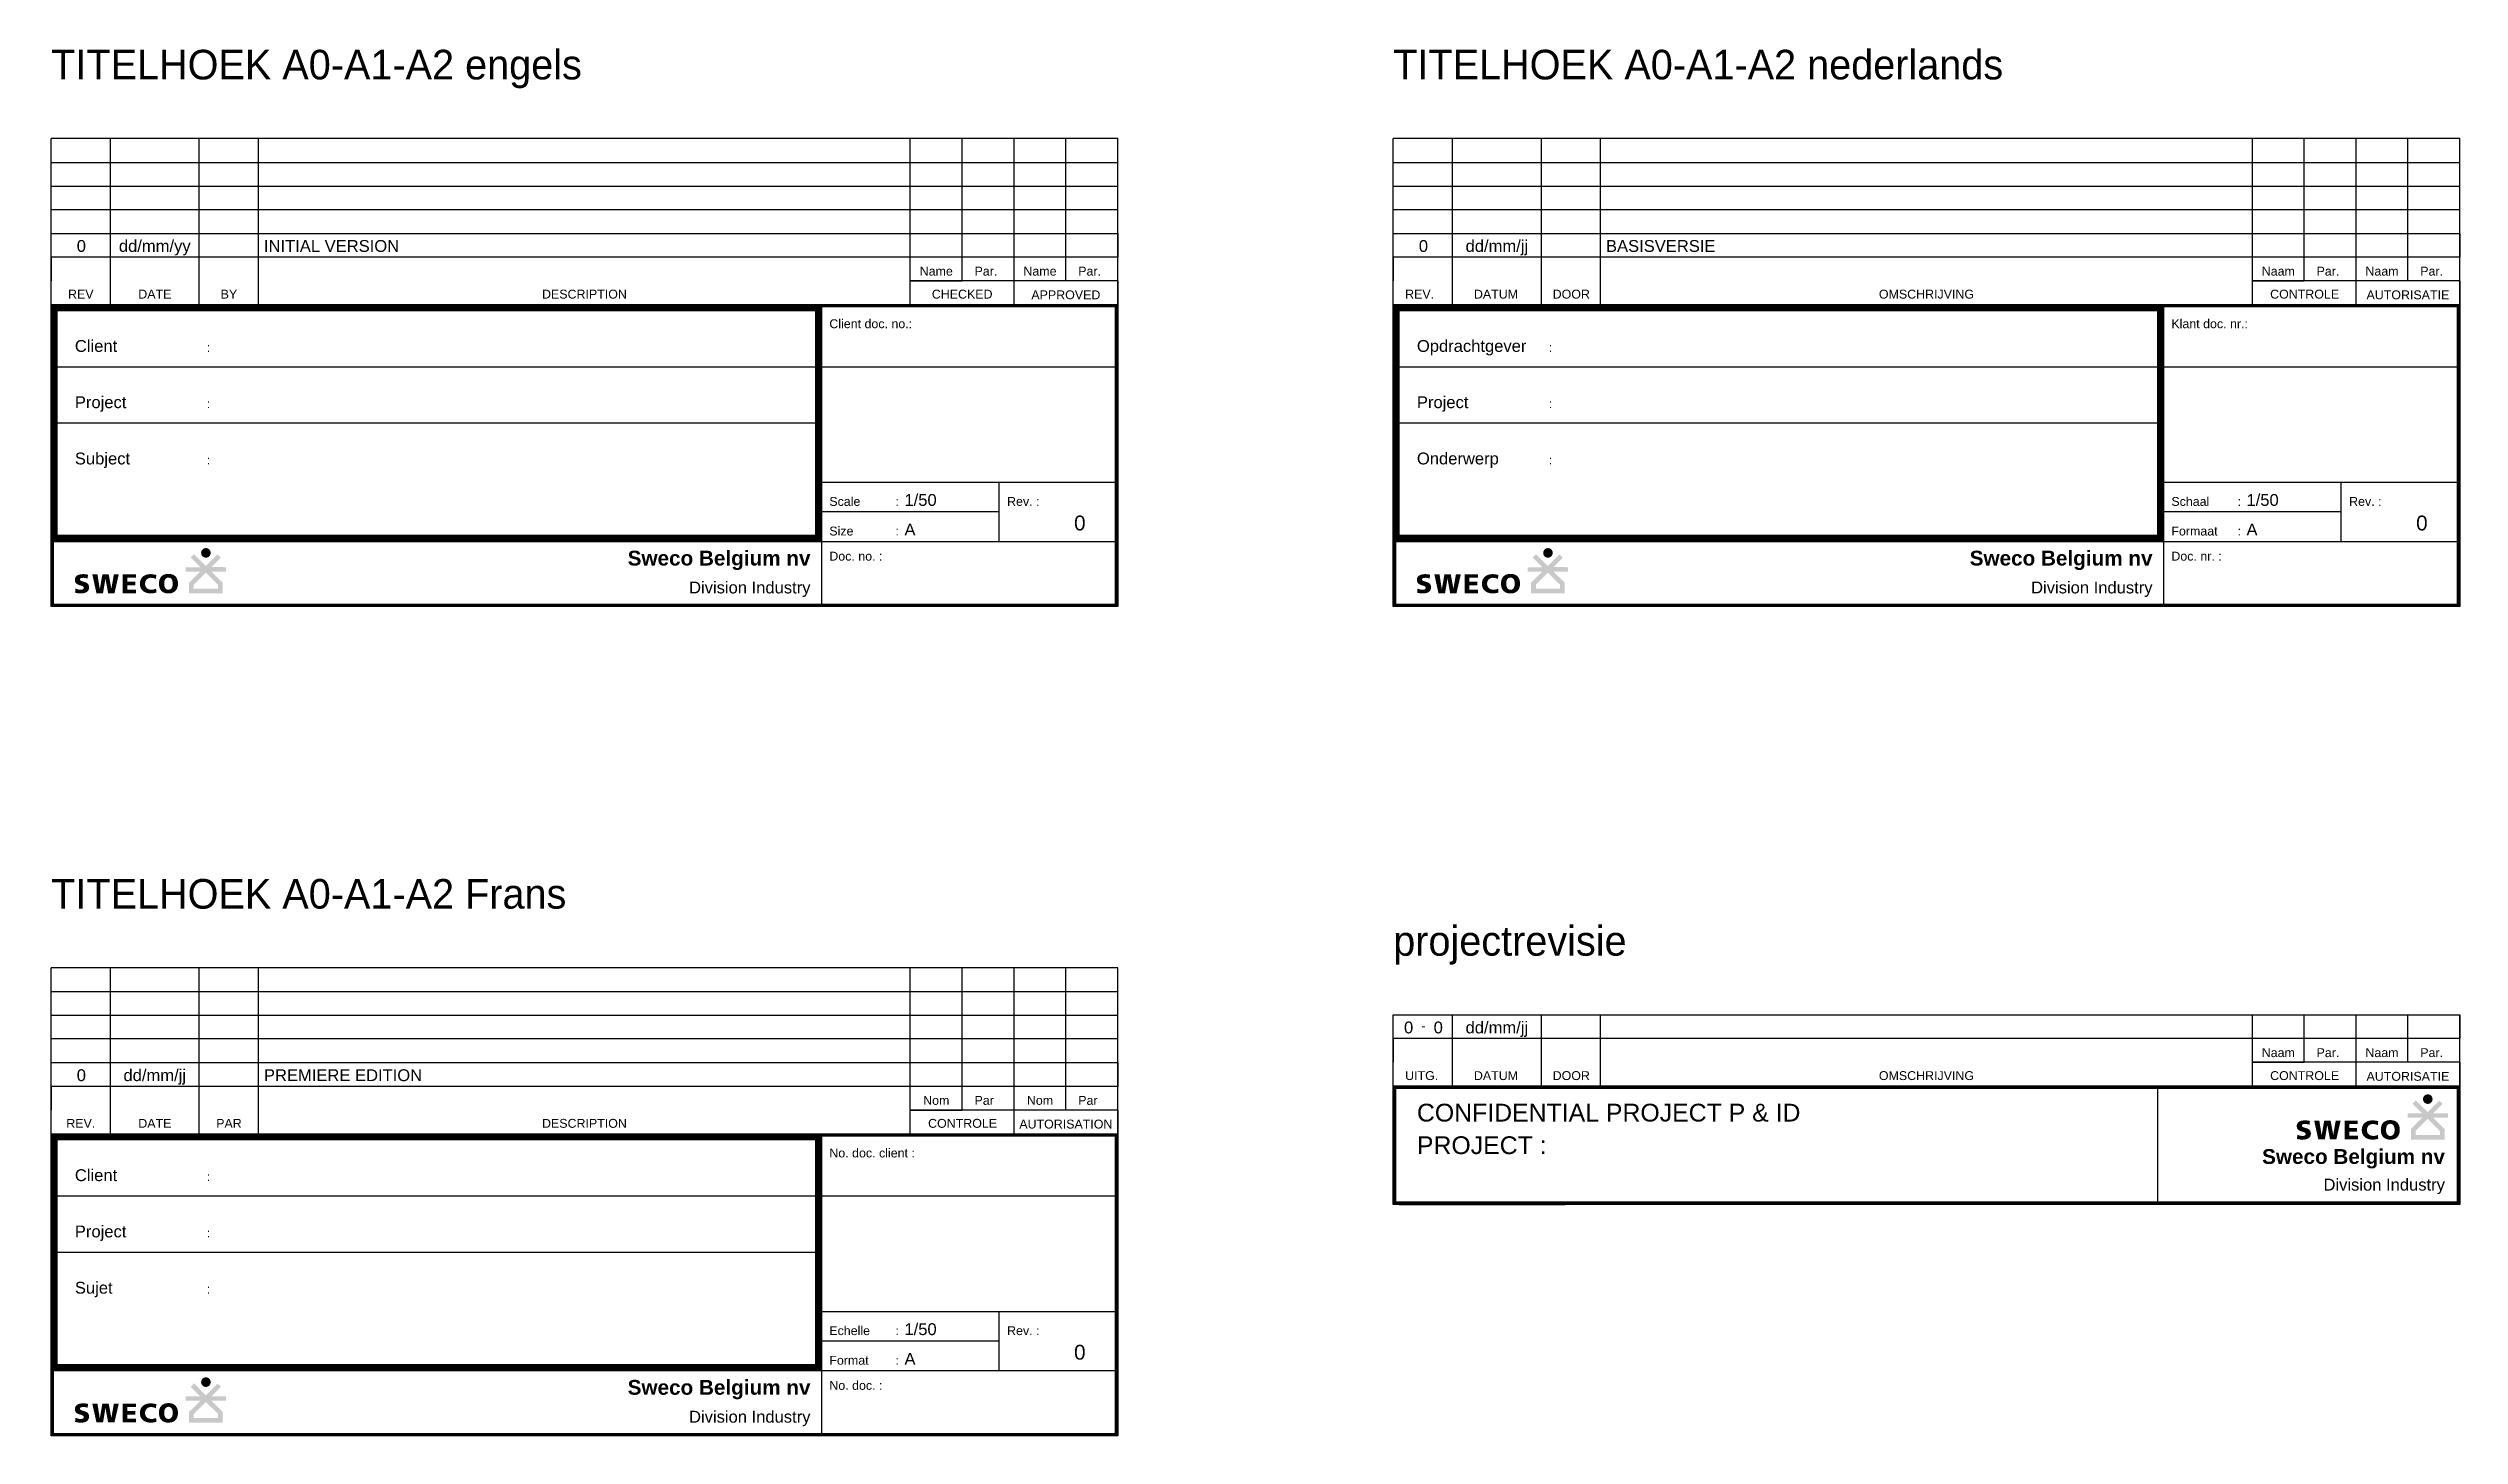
# Model space of a CAD drawing. Header units: millimetres. Extents: x 2206 to 2831, y 217 to 693.
# Drawn here: x 2205.9 to 2612.9, y 217.5 to 451.7 of the extents above; entities that cross this region are included whole.
import ezdxf
from ezdxf.enums import TextEntityAlignment as Align

# ---------------------------------------------------------------- set-up
doc = ezdxf.new("R2010")
doc.units = ezdxf.units.MM
doc.layers.add('TITEL', color=7, linetype='Continuous')
doc.styles.add('GMI_TITEL', font='arial.ttf')

msp = doc.modelspace()

# ---------------------------------------------------------------- texts
at = {"transparency": 33554687}
for s, p in [('TITELHOEK A0-A1-A2 engels', (2206.42, 446.46)), ('TITELHOEK A0-A1-A2 nederlands', (2432.92, 446.46)), ('TITELHOEK A0-A1-A2 Frans', (2206.42, 306.46)), ('projectrevisie', (2432.92, 298.52))]:
    msp.add_text(s, height=5, dxfattribs=at).set_placement(p)

# ---------------------------------------------------------------- blocks, each defined once
blk = doc.blocks.new('A$C11B52075')
h = blk.add_hatch(color=7)
h.paths.add_polyline_path([(23.02, 3.78), (23.02, 1.97), (28.7, 1.97), (28.7, 3.78), (26.8, 5.66), (29.27, 5.66), (29.27, 6.4), (26.8, 6.41), (28.4, 8.01), (27.82, 8.57), (25.85, 6.6), (23.87, 8.6), (23.3, 8.03), (24.93, 6.4), (22.46, 6.4), (22.46, 5.66), (24.92, 5.66)])
h.paths.add_polyline_path([(23.82, 2.77), (23.82, 3.45), (25.85, 5.47), (27.9, 3.45), (27.9, 2.77)], flags=16)
for color, points in [(256, [(25.18, 9.23), (25.16, 9.2), (25.12, 9.13), (25.11, 9.09), (25.09, 9.02), (25.08, 8.98), (25.07, 8.94), (25.06, 8.9), (25.06, 8.86), (25.06, 8.81), (25.06, 8.73), (25.07, 8.69), (25.08, 8.65), (25.09, 8.61), (25.11, 8.54), (25.12, 8.5), (25.14, 8.47), (25.16, 8.43), (25.2, 8.36), (25.24, 8.3), (25.29, 8.25), (25.32, 8.22), (25.35, 8.19), (25.38, 8.17), (25.41, 8.15), (25.45, 8.13), (25.48, 8.11), (25.52, 8.09), (25.55, 8.07), (25.59, 8.06), (25.66, 8.03), (25.7, 8.03), (25.78, 8.01), (25.82, 8.01), (25.9, 8.01), (25.95, 8.01), (26.03, 8.03), (26.06, 8.03), (26.14, 8.06), (26.23, 8.1), (26.25, 8.11), (26.28, 8.13), (26.31, 8.15), (26.38, 8.19), (26.4, 8.22), (26.46, 8.27), (26.48, 8.3), (26.53, 8.36), (26.55, 8.4), (26.59, 8.47), (26.63, 8.55), (26.64, 8.61), (26.65, 8.65), (26.66, 8.69), (26.66, 8.73), (26.67, 8.77), (26.67, 8.86), (26.66, 8.9), (26.66, 8.94), (26.64, 9.02), (26.62, 9.09), (26.6, 9.13), (26.59, 9.16), (26.57, 9.2), (26.55, 9.23), (26.53, 9.26), (26.51, 9.3), (26.48, 9.33), (26.46, 9.35), (26.43, 9.38), (26.38, 9.43), (26.31, 9.48), (26.28, 9.5), (26.25, 9.52), (26.18, 9.56), (26.1, 9.58), (26.03, 9.6), (25.99, 9.61), (25.95, 9.61), (25.9, 9.62), (25.82, 9.62), (25.74, 9.61), (25.7, 9.6), (25.66, 9.59), (25.62, 9.58), (25.59, 9.57), (25.55, 9.56), (25.48, 9.52), (25.45, 9.5), (25.41, 9.48), (25.38, 9.46), (25.35, 9.43), (25.29, 9.38), (25.24, 9.33), (25.22, 9.3), (25.2, 9.26)]), (7, [(4.72, 5.19), (4.66, 5.18), (4.54, 5.15), (4.42, 5.12), (4.37, 5.1), (4.26, 5.06), (4.21, 5.03), (4.16, 5), (4.11, 4.97), (4.07, 4.94), (4.02, 4.9), (3.98, 4.86), (3.91, 4.78), (3.88, 4.73), (3.85, 4.68), (3.82, 4.63), (3.8, 4.58), (3.78, 4.52), (3.77, 4.46), (3.76, 4.39), (3.75, 4.33), (3.75, 4.26), (3.75, 4.15), (3.77, 4.06), (3.79, 3.97), (3.81, 3.9), (3.85, 3.82), (3.89, 3.76), (3.93, 3.7), (3.98, 3.65), (4.04, 3.6), (4.09, 3.56), (4.16, 3.52), (4.22, 3.48), (4.29, 3.45), (4.36, 3.42), (4.43, 3.4), (4.49, 3.37), (4.63, 3.33), (4.83, 3.27), (4.89, 3.25), (4.98, 3.22), (5.09, 3.17), (5.19, 3.08), (5.23, 2.99), (5.24, 2.87), (5.23, 2.82), (5.22, 2.78), (5.15, 2.7), (5.06, 2.65), (4.97, 2.62), (4.87, 2.6), (4.77, 2.6), (4.72, 2.6), (4.62, 2.6), (4.53, 2.61), (4.47, 2.61), (4.41, 2.62), (4.31, 2.64), (4.18, 2.68), (3.98, 2.75), (3.86, 2.8), (3.78, 2.11), (3.84, 2.09), (3.89, 2.08), (3.95, 2.06), (4.01, 2.04), (4.13, 2.02), (4.19, 2.01), (4.25, 2), (4.37, 1.99), (4.5, 1.98), (4.61, 1.97), (4.72, 1.97), (4.86, 1.97), (4.99, 1.98), (5.05, 1.99), (5.19, 2), (5.25, 2.02), (5.31, 2.03), (5.37, 2.04), (5.43, 2.06), (5.54, 2.1), (5.65, 2.15), (5.7, 2.18), (5.75, 2.21), (5.8, 2.24), (5.84, 2.28), (5.92, 2.36), (5.96, 2.4), (6.02, 2.5), (6.07, 2.61), (6.09, 2.67), (6.11, 2.73), (6.12, 2.79), (6.13, 2.86), (6.14, 2.94), (6.14, 3.01), (6.13, 3.11), (6.12, 3.21), (6.1, 3.29), (6.07, 3.37), (6.04, 3.45), (6, 3.51), (5.95, 3.57), (5.9, 3.63), (5.85, 3.67), (5.79, 3.72), (5.72, 3.76), (5.66, 3.79), (5.59, 3.82), (5.52, 3.85), (5.45, 3.88), (5.38, 3.9), (5.23, 3.94), (5.1, 3.98), (5.03, 4), (4.92, 4.04), (4.86, 4.06), (4.77, 4.1), (4.67, 4.17), (4.62, 4.26), (4.61, 4.37), (4.63, 4.42), (4.65, 4.46), (4.72, 4.52), (4.8, 4.56), (4.94, 4.59), (5.02, 4.6), (5.12, 4.6), (5.21, 4.61), (5.29, 4.6), (5.45, 4.59), (5.56, 4.57), (5.71, 4.54), (5.79, 4.51), (5.9, 4.47), (5.97, 5.12), (5.88, 5.15), (5.78, 5.17), (5.68, 5.19), (5.58, 5.2), (5.47, 5.21), (5.36, 5.22), (5.25, 5.23), (5.13, 5.23), (5.02, 5.22), (4.9, 5.21), (4.78, 5.2)]), (7, [(7.94, 2.77), (7.56, 5.19), (6.69, 5.19), (7.39, 2.01), (8.5, 2.01), (8.91, 4.47), (9.36, 2.01), (10.43, 2.01), (11.16, 5.19), (10.33, 5.19), (9.91, 2.77), (9.46, 5.19), (8.39, 5.19), (7.97, 2.77)]), (7, [(14.07, 2.01), (14.07, 2.63), (12.62, 2.63), (12.62, 3.32), (13.93, 3.32), (13.93, 3.94), (12.62, 3.94), (12.62, 4.61), (14.04, 4.61), (14.04, 5.19), (11.82, 5.19), (11.82, 2.01)]), (7, [(16.4, 1.98), (16.48, 1.97), (16.64, 1.97), (16.71, 1.98), (16.78, 1.98), (16.85, 1.98), (16.98, 2), (17.1, 2.02), (17.21, 2.04), (17.31, 2.06), (17.41, 2.08), (17.5, 2.11), (17.46, 2.77), (17.37, 2.73), (17.28, 2.7), (17.12, 2.65), (16.98, 2.62), (16.85, 2.6), (16.77, 2.6), (16.72, 2.6), (16.67, 2.6), (16.58, 2.6), (16.5, 2.61), (16.44, 2.61), (16.37, 2.63), (16.29, 2.65), (16.24, 2.67), (16.16, 2.69), (16.1, 2.72), (16.05, 2.75), (15.97, 2.8), (15.93, 2.83), (15.87, 2.88), (15.79, 2.98), (15.71, 3.1), (15.66, 3.22), (15.62, 3.34), (15.61, 3.43), (15.6, 3.49), (15.59, 3.54), (15.59, 3.6), (15.59, 3.68), (15.61, 3.78), (15.62, 3.86), (15.64, 3.91), (15.67, 4.02), (15.71, 4.09), (15.73, 4.14), (15.76, 4.17), (15.79, 4.23), (15.85, 4.3), (15.91, 4.35), (15.96, 4.4), (16.02, 4.44), (16.06, 4.47), (16.1, 4.49), (16.17, 4.52), (16.24, 4.55), (16.29, 4.56), (16.4, 4.59), (16.56, 4.61), (16.65, 4.6), (16.78, 4.6), (16.86, 4.58), (16.96, 4.57), (17.06, 4.54), (17.12, 4.52), (17.17, 4.51), (17.22, 4.49), (17.27, 4.47), (17.33, 4.45), (17.38, 4.42), (17.43, 4.4), (17.5, 5.09), (17.38, 5.11), (17.26, 5.14), (17.15, 5.16), (17.03, 5.18), (16.91, 5.2), (16.8, 5.21), (16.68, 5.22), (16.56, 5.23), (16.47, 5.23), (16.37, 5.22), (16.28, 5.21), (16.19, 5.2), (16.1, 5.19), (16.01, 5.17), (15.92, 5.15), (15.84, 5.13), (15.76, 5.1), (15.68, 5.07), (15.6, 5.04), (15.53, 5), (15.46, 4.96), (15.39, 4.92), (15.32, 4.88), (15.26, 4.83), (15.2, 4.78), (15.14, 4.72), (15.08, 4.66), (14.99, 4.54), (14.95, 4.47), (14.91, 4.39), (14.87, 4.32), (14.84, 4.24), (14.81, 4.16), (14.79, 4.08), (14.77, 3.99), (14.75, 3.9), (14.74, 3.8), (14.73, 3.7), (14.73, 3.6), (14.73, 3.49), (14.74, 3.38), (14.75, 3.28), (14.77, 3.18), (14.79, 3.09), (14.82, 3), (14.86, 2.91), (14.89, 2.83), (14.93, 2.76), (14.98, 2.69), (15.03, 2.62), (15.08, 2.55), (15.14, 2.49), (15.2, 2.43), (15.26, 2.38), (15.32, 2.33), (15.39, 2.28), (15.46, 2.24), (15.53, 2.2), (15.6, 2.17), (15.68, 2.14), (15.75, 2.1), (15.83, 2.08), (15.91, 2.06), (15.99, 2.04), (16.07, 2.02), (16.16, 2), (16.24, 1.99), (16.32, 1.98)])]:
    blk.add_hatch(color=color).paths.add_polyline_path(points)
h = blk.add_hatch(color=7)
h.paths.add_polyline_path([(19.54, 1.97), (19.64, 1.97), (19.73, 1.97), (19.82, 1.98), (19.91, 2), (20, 2.01), (20.08, 2.03), (20.16, 2.06), (20.23, 2.08), (20.37, 2.14), (20.44, 2.18), (20.51, 2.22), (20.57, 2.26), (20.63, 2.31), (20.73, 2.41), (20.78, 2.47), (20.83, 2.53), (20.87, 2.59), (20.91, 2.65), (20.95, 2.72), (20.98, 2.78), (21.01, 2.86), (21.04, 2.93), (21.06, 3.01), (21.08, 3.09), (21.1, 3.17), (21.12, 3.25), (21.13, 3.34), (21.14, 3.43), (21.14, 3.52), (21.14, 3.62), (21.14, 3.71), (21.14, 3.8), (21.13, 3.89), (21.12, 3.98), (21.1, 4.07), (21.08, 4.15), (21.06, 4.23), (21.04, 4.31), (21.01, 4.38), (20.98, 4.45), (20.95, 4.52), (20.91, 4.59), (20.87, 4.65), (20.83, 4.71), (20.79, 4.77), (20.74, 4.82), (20.69, 4.88), (20.63, 4.93), (20.57, 4.97), (20.51, 5.02), (20.45, 5.06), (20.31, 5.12), (20.24, 5.15), (20.16, 5.18), (20.08, 5.2), (20, 5.22), (19.91, 5.24), (19.83, 5.25), (19.73, 5.26), (19.64, 5.27), (19.54, 5.27), (19.45, 5.27), (19.35, 5.26), (19.26, 5.25), (19.17, 5.24), (19.09, 5.22), (19, 5.2), (18.93, 5.18), (18.85, 5.15), (18.78, 5.12), (18.71, 5.09), (18.64, 5.06), (18.57, 5.02), (18.51, 4.97), (18.45, 4.93), (18.4, 4.88), (18.3, 4.77), (18.25, 4.71), (18.21, 4.65), (18.17, 4.59), (18.14, 4.52), (18.1, 4.45), (18.07, 4.38), (18.04, 4.31), (18.02, 4.23), (18, 4.15), (17.98, 4.07), (17.97, 3.98), (17.96, 3.89), (17.95, 3.8), (17.95, 3.71), (17.94, 3.62), (17.95, 3.52), (17.95, 3.43), (17.96, 3.34), (17.97, 3.25), (17.98, 3.17), (18, 3.09), (18.02, 3.01), (18.04, 2.93), (18.07, 2.86), (18.1, 2.78), (18.14, 2.72), (18.17, 2.65), (18.21, 2.59), (18.26, 2.53), (18.3, 2.47), (18.35, 2.41), (18.4, 2.36), (18.46, 2.31), (18.52, 2.26), (18.58, 2.22), (18.64, 2.18), (18.71, 2.14), (18.78, 2.11), (18.85, 2.08), (18.93, 2.06), (19.01, 2.03), (19.09, 2.01), (19.18, 2), (19.26, 1.98), (19.35, 1.97), (19.45, 1.97)])
h.paths.add_polyline_path([(19.54, 2.6), (19.45, 2.6), (19.41, 2.61), (19.34, 2.62), (19.28, 2.65), (19.24, 2.67), (19.14, 2.73), (19.09, 2.78), (19.04, 2.82), (19.01, 2.88), (18.99, 2.91), (18.97, 2.95), (18.93, 3.02), (18.91, 3.06), (18.89, 3.12), (18.87, 3.19), (18.86, 3.24), (18.84, 3.33), (18.82, 3.49), (18.82, 3.62), (18.82, 3.72), (18.84, 3.88), (18.86, 4), (18.89, 4.11), (18.91, 4.18), (18.93, 4.22), (18.95, 4.26), (18.97, 4.3), (18.99, 4.35), (19.05, 4.42), (19.12, 4.49), (19.23, 4.57), (19.35, 4.61), (19.46, 4.64), (19.54, 4.64), (19.59, 4.64), (19.63, 4.63), (19.73, 4.62), (19.82, 4.58), (19.92, 4.53), (19.97, 4.49), (20.01, 4.45), (20.05, 4.4), (20.09, 4.35), (20.12, 4.3), (20.16, 4.22), (20.19, 4.14), (20.2, 4.09), (20.22, 4.01), (20.25, 3.85), (20.26, 3.65), (20.26, 3.45), (20.23, 3.26), (20.21, 3.19), (20.2, 3.14), (20.16, 3.02), (20.12, 2.95), (20.09, 2.9), (20.02, 2.8), (19.93, 2.72), (19.85, 2.67), (19.8, 2.65), (19.75, 2.62), (19.64, 2.6), (19.59, 2.6)], flags=16)
blk = doc.blocks.new('Th-GI-F')
at = {"layer": 'TITEL', "transparency": 33554687}
for p, q in [((0, 79), (-180, 79)), ((-180, 55), (-180, 79)), ((-170, 51), (-170, 79)), ((-155, 51), (-155, 79)), ((-145, 51), (-145, 79)), ((-35, 51), (-35, 79)), ((-26.25, 55), (-26.25, 79)), ((-17.5, 51), (-17.5, 79)), ((-8.75, 55), (-8.75, 79)), ((0, 59), (0, 79)), ((-180, 75), (0, 75)), ((-180, 71), (0, 71)), ((-165, 71), (-16, 71)), ((0, 67), (-180, 67)), ((-180, 63), (0, 63)), ((0, 63), (0, 59)), ((0, 59), (-180, 59)), ((-180, 59), (-180, 55)), ((0, 51), (0, 59)), ((-180, 51), (-180, 55)), ((-17.5, 55), (-35, 55)), ((-35, 55), (-26.25, 55)), ((0, 55), (-17.5, 55)), ((0, 55), (0, 51)), ((-180, 51), (0, 51)), ((-50, 51), (-50, 11)), ((-179, 40.5), (-51, 40.5)), ((-50, 40.5), (0, 40.5)), ((-179, 31), (-51, 31)), ((-179, 31), (-151, 31)), ((-50, 21), (0, 21)), ((-20, 11), (-20, 21)), ((-20, 16), (-50, 16)), ((-180, 11), (0, 11)), ((-50, 11), (-50, 0))]:
    blk.add_line(p, q, dxfattribs=at)
for points, const_width in [([(-180, 50.5), (-50.5, 50.5), (-50.5, 11.5), (-179.5, 11.5), (-179.5, 50.5)], 1), ([(-50, 50.75), (-0.25, 50.75), (-0.25, 0.25), (-179.75, 0.25), (-179.75, 11)], 0.5)]:
    blk.add_lwpolyline(points, dxfattribs=dict(at, const_width=const_width))
for points in [[(-180, 51), (0, 51), (0, 0), (-180, 0)], [(-180, 51), (-50, 51), (-50, 11), (-180, 11)], [(-179, 50), (-51, 50), (-51, 12), (-179, 12)]]:
    blk.add_lwpolyline(points, close=True, dxfattribs=at)
blk.add_blockref('A$C11B52075', (-179.75, 0.25), dxfattribs=at)
at = {"layer": 'TITEL', "transparency": 33554687, "style": 'GMI_TITEL'}
for s, p in [('Nom', (-30.62, 55.88)), ('Nom', (-13.12, 55.88)), ('REV.', (-175, 52)), ('DATE', (-162.5, 52)), ('PAR', (-150, 52)), ('DESCRIPTION', (-90, 52)), ('AUTORISATION', (-8.75, 51.88))]:
    blk.add_text(s, height=1.5, dxfattribs=at).set_placement(p, align=Align.CENTER)
for s, height, p in [('Par', 1.5, (-24.16, 55.88)), ('Par', 1.5, (-6.66, 55.88)), ('CONTROLE', 1.5, (-32, 52)), ('Client', 2, (-176, 43)), ('No. doc. client :', 1.5, (-48.67, 47)), (':', 1.5, (-153.75, 43)), ('Project', 2, (-176, 33.5)), (':', 1.5, (-153.75, 33.5)), ('Sujet', 2, (-176, 24)), (':', 1.5, (-153.75, 24)), ('Echelle', 1.5, (-48.67, 17)), (':', 1.5, (-37.5, 17)), ('Rev. :', 1.5, (-18.67, 17)), ('Format', 1.5, (-48.67, 12)), (':', 1.5, (-37.5, 12)), ('No. doc. :', 1.5, (-48.67, 7.76))]:
    blk.add_text(s, height=height, dxfattribs=at).set_placement(p)
at = {"layer": 'TITEL', "transparency": 33554687, "attachment_point": 3, "style": 'GMI_TITEL'}
for s, width, insert, char_height in [('\\pt35;{\\fArial|b1|i0|c0|p34;Sweco Belgium nv}', 33.7665, (-51.85, 9.43), 2.5), ('\\pt28;Division Industry', 25.1013, (-51.85, 4.22), 2)]:
    blk.add_mtext_dynamic_manual_height_columns(s, width=width, gutter_width=12.5, heights=[0], dxfattribs=dict(at, insert=insert, char_height=char_height))
at = {"layer": 'TITEL', "transparency": 33554687, "style": 'GMI_TITEL'}
for tag, height, p in [('REVISION', 2, (-174.91, 75.88)), ('DATE', 2, (-162.52, 75.88)), ('REVISION', 2, (-174.91, 71.88)), ('DATE', 2, (-162.52, 71.88)), ('REVISION', 2, (-174.91, 67.88)), ('DATE', 2, (-162.52, 67.88)), ('REVISION', 2, (-174.91, 63.88)), ('DATE', 2, (-162.52, 63.88)), ('REVISION', 2, (-174.91, 59.88)), ('DATE', 2, (-162.52, 59.88)), ('REV.', 2.5, (-6.4, 12.85))]:
    blk.add_attdef(tag, text='', height=height, dxfattribs=at).set_placement(p, align=Align.CENTER)
for tag, p, height in [('PAR', (-154.46, 75.88), 2), ('DESCRIPTION', (-144.09, 75.88), 2), ('NOMCONT', (-34.58, 75.88), 2), ('AUTNAAM', (-17.08, 75.88), 2), ('PAR', (-154.46, 71.88), 2), ('DESCRIPTION', (-144.09, 71.88), 2), ('NOMCONT', (-34.58, 71.88), 2), ('AUTNAAM', (-17.08, 71.88), 2), ('PAR', (-154.46, 67.88), 2), ('DESCRIPTION', (-144.09, 67.88), 2), ('NOMCONT', (-34.58, 67.88), 2), ('AUTNAAM', (-17.08, 67.88), 2), ('PAR', (-154.46, 63.88), 2), ('DESCRIPTION', (-144.09, 63.88), 2), ('NOMCONT', (-34.58, 63.88), 2), ('AUTNAAM', (-17.08, 63.88), 2), ('PAR', (-154.46, 59.88), 2), ('DESCRIPTION', (-144.09, 59.88), 2), ('NOMCONT', (-34.58, 59.88), 2), ('AUTNAAM', (-17.08, 59.88), 2), ('CLIENT', (-151.75, 43), 3), ('NRDOCCLIENT', (-48.67, 42.5), 2.5), ('PROJ.', (-151.75, 33.5), 3), ('SUJET1', (-151.75, 24), 3), ('SUJET2', (-151.75, 19), 3), ('SUJET3', (-151.75, 14), 3), ('ECHELLE', (-35.99, 17), 2), ('FORMAT', (-35.99, 12), 2), ('NR.DOC', (-48.67, 3.49), 2.5)]:
    blk.add_attdef(tag, p, '', height=height, dxfattribs=at)
blk = doc.blocks.new('A$C16DB41C4')
h = blk.add_hatch(color=7)
h.paths.add_polyline_path([(22.77, 3.47), (22.77, 1.66), (28.45, 1.66), (28.45, 3.47), (26.55, 5.35), (29.02, 5.35), (29.02, 6.09), (26.55, 6.1), (28.15, 7.7), (27.57, 8.26), (25.6, 6.29), (23.62, 8.29), (23.05, 7.72), (24.68, 6.09), (22.21, 6.09), (22.21, 5.35), (24.67, 5.35)])
h.paths.add_polyline_path([(23.57, 2.47), (23.57, 3.14), (25.6, 5.16), (27.65, 3.14), (27.65, 2.47)], flags=16)
for color, points in [(256, [(24.93, 8.92), (24.91, 8.89), (24.87, 8.82), (24.86, 8.78), (24.84, 8.71), (24.83, 8.67), (24.82, 8.63), (24.81, 8.59), (24.81, 8.55), (24.81, 8.51), (24.81, 8.42), (24.82, 8.38), (24.83, 8.35), (24.84, 8.31), (24.86, 8.23), (24.87, 8.19), (24.89, 8.16), (24.91, 8.12), (24.95, 8.05), (24.99, 7.99), (25.04, 7.94), (25.07, 7.91), (25.1, 7.89), (25.13, 7.86), (25.16, 7.84), (25.2, 7.82), (25.23, 7.8), (25.27, 7.78), (25.3, 7.77), (25.34, 7.75), (25.41, 7.73), (25.45, 7.72), (25.53, 7.7), (25.57, 7.7), (25.65, 7.7), (25.7, 7.7), (25.78, 7.72), (25.81, 7.73), (25.89, 7.75), (25.98, 7.79), (26, 7.8), (26.03, 7.82), (26.06, 7.84), (26.13, 7.89), (26.15, 7.91), (26.21, 7.97), (26.23, 7.99), (26.28, 8.06), (26.3, 8.09), (26.34, 8.17), (26.38, 8.25), (26.39, 8.31), (26.4, 8.35), (26.41, 8.38), (26.41, 8.42), (26.42, 8.47), (26.42, 8.55), (26.41, 8.59), (26.41, 8.63), (26.39, 8.71), (26.37, 8.78), (26.35, 8.82), (26.34, 8.85), (26.32, 8.89), (26.3, 8.92), (26.28, 8.95), (26.26, 8.99), (26.23, 9.02), (26.21, 9.05), (26.18, 9.07), (26.13, 9.13), (26.06, 9.17), (26.03, 9.19), (26, 9.21), (25.93, 9.25), (25.85, 9.27), (25.78, 9.29), (25.74, 9.3), (25.7, 9.31), (25.65, 9.31), (25.57, 9.31), (25.49, 9.3), (25.45, 9.29), (25.41, 9.28), (25.37, 9.27), (25.34, 9.26), (25.3, 9.25), (25.23, 9.21), (25.2, 9.19), (25.16, 9.17), (25.13, 9.15), (25.1, 9.13), (25.04, 9.07), (24.99, 9.02), (24.97, 8.99), (24.95, 8.95)]), (7, [(4.47, 4.88), (4.41, 4.88), (4.29, 4.85), (4.17, 4.81), (4.12, 4.79), (4.01, 4.75), (3.96, 4.72), (3.91, 4.69), (3.86, 4.66), (3.82, 4.63), (3.77, 4.59), (3.73, 4.55), (3.66, 4.47), (3.63, 4.42), (3.6, 4.37), (3.57, 4.32), (3.55, 4.27), (3.53, 4.21), (3.52, 4.15), (3.51, 4.09), (3.5, 4.02), (3.5, 3.95), (3.5, 3.85), (3.52, 3.75), (3.54, 3.66), (3.56, 3.59), (3.6, 3.52), (3.64, 3.45), (3.68, 3.39), (3.73, 3.34), (3.79, 3.29), (3.84, 3.25), (3.91, 3.21), (3.97, 3.17), (4.04, 3.14), (4.11, 3.11), (4.18, 3.09), (4.24, 3.07), (4.38, 3.02), (4.58, 2.97), (4.64, 2.94), (4.73, 2.91), (4.84, 2.86), (4.94, 2.77), (4.98, 2.68), (4.99, 2.56), (4.98, 2.52), (4.97, 2.47), (4.9, 2.39), (4.81, 2.34), (4.72, 2.31), (4.62, 2.29), (4.52, 2.29), (4.47, 2.29), (4.37, 2.29), (4.28, 2.3), (4.22, 2.31), (4.16, 2.31), (4.06, 2.33), (3.93, 2.37), (3.73, 2.44), (3.61, 2.49), (3.53, 1.8), (3.59, 1.78), (3.64, 1.77), (3.7, 1.75), (3.76, 1.74), (3.88, 1.71), (3.94, 1.7), (4, 1.69), (4.12, 1.68), (4.25, 1.67), (4.36, 1.66), (4.47, 1.66), (4.61, 1.66), (4.74, 1.67), (4.8, 1.68), (4.94, 1.7), (5, 1.71), (5.06, 1.72), (5.12, 1.74), (5.18, 1.75), (5.29, 1.79), (5.4, 1.84), (5.45, 1.87), (5.5, 1.9), (5.55, 1.94), (5.59, 1.97), (5.67, 2.05), (5.71, 2.09), (5.77, 2.19), (5.82, 2.3), (5.84, 2.36), (5.86, 2.42), (5.87, 2.48), (5.88, 2.55), (5.89, 2.63), (5.89, 2.7), (5.88, 2.8), (5.87, 2.9), (5.85, 2.99), (5.82, 3.07), (5.79, 3.14), (5.75, 3.2), (5.7, 3.26), (5.65, 3.32), (5.6, 3.37), (5.54, 3.41), (5.47, 3.45), (5.41, 3.48), (5.34, 3.52), (5.27, 3.54), (5.2, 3.57), (5.13, 3.59), (4.98, 3.64), (4.85, 3.68), (4.78, 3.69), (4.67, 3.73), (4.61, 3.76), (4.52, 3.79), (4.42, 3.86), (4.37, 3.95), (4.36, 4.06), (4.38, 4.11), (4.4, 4.15), (4.47, 4.22), (4.55, 4.25), (4.69, 4.29), (4.77, 4.29), (4.87, 4.29), (4.96, 4.3), (5.04, 4.29), (5.2, 4.28), (5.31, 4.27), (5.46, 4.23), (5.54, 4.2), (5.65, 4.16), (5.72, 4.82), (5.63, 4.84), (5.53, 4.86), (5.43, 4.88), (5.33, 4.89), (5.22, 4.9), (5.11, 4.91), (5, 4.92), (4.88, 4.92), (4.77, 4.91), (4.65, 4.91), (4.53, 4.89)]), (7, [(7.69, 2.46), (7.31, 4.88), (6.44, 4.88), (7.14, 1.7), (8.25, 1.7), (8.66, 4.16), (9.11, 1.7), (10.18, 1.7), (10.91, 4.88), (10.08, 4.88), (9.66, 2.46), (9.21, 4.88), (8.14, 4.88), (7.72, 2.46)]), (7, [(13.82, 1.7), (13.82, 2.32), (12.37, 2.32), (12.37, 3.01), (13.68, 3.01), (13.68, 3.64), (12.37, 3.64), (12.37, 4.3), (13.79, 4.3), (13.79, 4.88), (11.57, 4.88), (11.57, 1.7)]), (7, [(16.15, 1.67), (16.23, 1.66), (16.39, 1.66), (16.46, 1.67), (16.53, 1.67), (16.6, 1.68), (16.73, 1.69), (16.85, 1.71), (16.96, 1.73), (17.06, 1.75), (17.16, 1.78), (17.25, 1.8), (17.21, 2.46), (17.12, 2.42), (17.03, 2.39), (16.87, 2.34), (16.73, 2.31), (16.6, 2.3), (16.52, 2.29), (16.47, 2.29), (16.42, 2.29), (16.33, 2.29), (16.25, 2.3), (16.19, 2.31), (16.12, 2.32), (16.04, 2.34), (15.99, 2.36), (15.91, 2.39), (15.85, 2.42), (15.8, 2.44), (15.72, 2.49), (15.68, 2.52), (15.62, 2.58), (15.54, 2.67), (15.46, 2.79), (15.41, 2.91), (15.37, 3.03), (15.36, 3.12), (15.35, 3.18), (15.34, 3.23), (15.34, 3.29), (15.34, 3.37), (15.36, 3.48), (15.37, 3.55), (15.39, 3.6), (15.42, 3.71), (15.46, 3.78), (15.48, 3.83), (15.51, 3.87), (15.54, 3.92), (15.6, 3.99), (15.66, 4.05), (15.71, 4.09), (15.77, 4.13), (15.81, 4.16), (15.85, 4.18), (15.92, 4.22), (15.99, 4.24), (16.04, 4.25), (16.15, 4.28), (16.31, 4.3), (16.4, 4.29), (16.53, 4.29), (16.61, 4.27), (16.71, 4.26), (16.81, 4.23), (16.87, 4.21), (16.92, 4.2), (16.97, 4.18), (17.02, 4.16), (17.08, 4.14), (17.13, 4.11), (17.18, 4.09), (17.25, 4.78), (17.13, 4.81), (17.01, 4.83), (16.9, 4.86), (16.78, 4.88), (16.66, 4.89), (16.55, 4.91), (16.43, 4.91), (16.31, 4.92), (16.22, 4.92), (16.12, 4.91), (16.03, 4.9), (15.94, 4.89), (15.85, 4.88), (15.76, 4.86), (15.67, 4.84), (15.59, 4.82), (15.51, 4.79), (15.43, 4.76), (15.35, 4.73), (15.28, 4.7), (15.21, 4.66), (15.14, 4.61), (15.07, 4.57), (15.01, 4.52), (14.95, 4.47), (14.89, 4.41), (14.83, 4.35), (14.74, 4.23), (14.7, 4.16), (14.66, 4.09), (14.62, 4.01), (14.59, 3.93), (14.56, 3.85), (14.54, 3.77), (14.52, 3.68), (14.5, 3.59), (14.49, 3.49), (14.48, 3.39), (14.48, 3.29), (14.48, 3.18), (14.49, 3.07), (14.5, 2.97), (14.52, 2.87), (14.54, 2.78), (14.57, 2.69), (14.61, 2.6), (14.64, 2.52), (14.68, 2.45), (14.73, 2.38), (14.78, 2.31), (14.83, 2.24), (14.89, 2.18), (14.95, 2.13), (15.01, 2.07), (15.07, 2.02), (15.14, 1.98), (15.21, 1.93), (15.28, 1.9), (15.35, 1.86), (15.43, 1.83), (15.5, 1.8), (15.58, 1.77), (15.66, 1.75), (15.74, 1.73), (15.82, 1.71), (15.91, 1.7), (15.99, 1.68), (16.07, 1.67)])]:
    blk.add_hatch(color=color).paths.add_polyline_path(points)
h = blk.add_hatch(color=7)
h.paths.add_polyline_path([(19.29, 1.66), (19.39, 1.66), (19.48, 1.66), (19.57, 1.68), (19.66, 1.69), (19.75, 1.7), (19.83, 1.72), (19.91, 1.75), (19.98, 1.77), (20.12, 1.84), (20.19, 1.87), (20.26, 1.91), (20.32, 1.96), (20.38, 2), (20.48, 2.1), (20.53, 2.16), (20.58, 2.22), (20.62, 2.28), (20.66, 2.34), (20.7, 2.41), (20.73, 2.48), (20.76, 2.55), (20.79, 2.62), (20.81, 2.7), (20.83, 2.78), (20.85, 2.86), (20.87, 2.95), (20.88, 3.03), (20.89, 3.12), (20.89, 3.21), (20.89, 3.31), (20.89, 3.4), (20.89, 3.5), (20.88, 3.58), (20.87, 3.67), (20.85, 3.76), (20.83, 3.84), (20.81, 3.92), (20.79, 4), (20.76, 4.07), (20.73, 4.15), (20.7, 4.21), (20.66, 4.28), (20.62, 4.35), (20.58, 4.4), (20.54, 4.46), (20.49, 4.52), (20.44, 4.57), (20.38, 4.62), (20.32, 4.66), (20.26, 4.71), (20.2, 4.75), (20.06, 4.82), (19.99, 4.84), (19.91, 4.87), (19.83, 4.89), (19.75, 4.91), (19.66, 4.93), (19.58, 4.94), (19.48, 4.95), (19.39, 4.96), (19.29, 4.96), (19.2, 4.96), (19.1, 4.95), (19.01, 4.94), (18.92, 4.93), (18.84, 4.91), (18.75, 4.89), (18.68, 4.87), (18.6, 4.84), (18.53, 4.82), (18.46, 4.78), (18.39, 4.75), (18.32, 4.71), (18.26, 4.66), (18.2, 4.62), (18.15, 4.57), (18.05, 4.46), (18, 4.4), (17.96, 4.35), (17.92, 4.28), (17.89, 4.21), (17.85, 4.15), (17.82, 4.07), (17.79, 4), (17.77, 3.92), (17.75, 3.84), (17.73, 3.76), (17.72, 3.67), (17.71, 3.58), (17.7, 3.5), (17.7, 3.4), (17.69, 3.31), (17.7, 3.21), (17.7, 3.12), (17.71, 3.03), (17.72, 2.95), (17.73, 2.86), (17.75, 2.78), (17.77, 2.7), (17.79, 2.62), (17.82, 2.55), (17.85, 2.48), (17.89, 2.41), (17.92, 2.34), (17.96, 2.28), (18.01, 2.22), (18.05, 2.16), (18.1, 2.1), (18.15, 2.05), (18.21, 2), (18.27, 1.96), (18.33, 1.91), (18.39, 1.87), (18.46, 1.84), (18.53, 1.8), (18.6, 1.77), (18.68, 1.75), (18.76, 1.72), (18.84, 1.7), (18.93, 1.69), (19.01, 1.68), (19.1, 1.66), (19.2, 1.66)])
h.paths.add_polyline_path([(19.29, 2.29), (19.2, 2.29), (19.16, 2.3), (19.09, 2.32), (19.03, 2.34), (18.99, 2.36), (18.89, 2.43), (18.84, 2.47), (18.79, 2.52), (18.76, 2.57), (18.74, 2.6), (18.72, 2.64), (18.68, 2.71), (18.66, 2.76), (18.64, 2.82), (18.62, 2.88), (18.61, 2.93), (18.59, 3.03), (18.57, 3.18), (18.57, 3.31), (18.57, 3.41), (18.59, 3.57), (18.61, 3.69), (18.64, 3.8), (18.66, 3.88), (18.68, 3.92), (18.7, 3.95), (18.72, 3.99), (18.74, 4.04), (18.8, 4.11), (18.87, 4.18), (18.98, 4.26), (19.1, 4.3), (19.21, 4.33), (19.29, 4.33), (19.34, 4.33), (19.38, 4.32), (19.48, 4.31), (19.57, 4.28), (19.67, 4.22), (19.72, 4.18), (19.76, 4.15), (19.8, 4.09), (19.84, 4.04), (19.87, 3.99), (19.91, 3.91), (19.94, 3.83), (19.95, 3.78), (19.97, 3.7), (20, 3.54), (20.01, 3.34), (20.01, 3.14), (19.98, 2.95), (19.96, 2.88), (19.95, 2.83), (19.91, 2.71), (19.87, 2.64), (19.84, 2.59), (19.77, 2.49), (19.68, 2.41), (19.6, 2.36), (19.55, 2.34), (19.5, 2.32), (19.39, 2.29), (19.34, 2.29)], flags=16)
blk = doc.blocks.new('Th-GI-PENID-N')
at = {"layer": 'TITEL', "transparency": 33554687}
for p, q in [((-180, 32), (0, 32)), ((-180, 24), (-180, 32)), ((-170, 20), (-170, 32)), ((-155, 20), (-155, 32)), ((-145, 20), (-145, 32)), ((-35, 20), (-35, 32)), ((-26.25, 24), (-26.25, 32)), ((-17.5, 20), (-17.5, 32)), ((-8.75, 24), (-8.75, 32)), ((0, 28), (0, 32)), ((0, 32), (0, 28)), ((0, 28), (-180, 28)), ((-180, 28), (-180, 24)), ((0, 20), (0, 28)), ((-180, 20), (-180, 24)), ((-17.5, 24), (-35, 24)), ((-35, 24), (-26.25, 24)), ((0, 24), (-17.5, 24)), ((0, 24), (0, 20)), ((-180, 20), (0, 20)), ((-51, 20), (-51, 0)), ((-179, 0), (-151, 0))]:
    blk.add_line(p, q, dxfattribs=at)
at = {"layer": 'TITEL', "transparency": 33554687, "const_width": 0.5}
blk.add_lwpolyline([(-180, 19.75), (-0.25, 19.75), (-0.25, 0.25), (-179.75, 0.25), (-179.75, 20)], dxfattribs=at)
at = {"layer": 'TITEL', "transparency": 33554687}
blk.add_lwpolyline([(-180, 20), (0, 20), (0, 0), (-180, 0)], close=True, dxfattribs=at)
at = {"transparency": 33554687}
blk.add_blockref('A$C16DB41C4', (-31.01, 9.28), dxfattribs=at)
at = {"layer": 'TITEL', "transparency": 33554687, "style": 'GMI_TITEL'}
for s, height, p in [('-', 1.5, (-175.24, 29.38)), ('Par.', 1.5, (-24.16, 24.88)), ('Par.', 1.5, (-6.66, 24.88)), ('UITG.', 1.5, (-177.99, 21)), ('DATUM', 1.5, (-166.38, 21)), ('DOOR', 1.5, (-153.09, 21)), ('CONTROLE', 1.5, (-32, 21)), ('CONFIDENTIAL PROJECT P & ID', 3, (-176, 14)), ('PROJECT :', 3, (-176, 8.5))]:
    blk.add_text(s, height=height, dxfattribs=at).set_placement(p)
for s, p in [('Naam', (-30.62, 24.88)), ('Naam', (-13.12, 24.88)), ('OMSCHRIJVING', (-90, 21)), ('AUTORISATIE', (-8.75, 20.88))]:
    blk.add_text(s, height=1.5, dxfattribs=at).set_placement(p, align=Align.CENTER)
at = {"layer": 'TITEL', "transparency": 33554687, "attachment_point": 3, "style": 'GMI_TITEL'}
for s, width, insert, char_height in [('\\pt35;{\\fArial|b1|i0|c0|p34;Sweco Belgium nv}', 33.3702, (-2.5, 9.34), 2.5), ('\\pt28;Division Industry', 25.1013, (-2.5, 4.34), 2)]:
    blk.add_mtext_dynamic_manual_height_columns(s, width=width, gutter_width=12.5, heights=[0], dxfattribs=dict(at, insert=insert, char_height=char_height))
at = {"layer": 'TITEL', "transparency": 33554687, "style": 'GMI_TITEL'}
for tag, p in [('HR', (-177.41, 28.88)), ('WR', (-172.41, 28.88)), ('DATUM', (-162.52, 28.88))]:
    blk.add_attdef(tag, text='', height=2, dxfattribs=at).set_placement(p, align=Align.CENTER)
for tag, p, height in [('DOOR', (-154.46, 28.88), 2), ('OMSCHRIJVING', (-144.09, 28.88), 2), ('CONTNAAM', (-34.58, 28.88), 2), ('AUTNAAM', (-17.08, 28.88), 2), ('PROJL1', (-150, 8.5), 3), ('PROJL2', (-150, 3), 3)]:
    blk.add_attdef(tag, p, '', height=height, dxfattribs=at)
blk = doc.blocks.new('Th-GI-E')
at = {"layer": 'TITEL', "transparency": 33554687}
for p, q in [((0, 79), (-180, 79)), ((-180, 55), (-180, 79)), ((-170, 51), (-170, 79)), ((-155, 51), (-155, 79)), ((-145, 51), (-145, 79)), ((-35, 51), (-35, 79)), ((-26.25, 55), (-26.25, 79)), ((-17.5, 51), (-17.5, 79)), ((-8.75, 55), (-8.75, 79)), ((0, 59), (0, 79)), ((-180, 75), (0, 75)), ((-180, 71), (0, 71)), ((-165, 71), (-16, 71)), ((0, 67), (-180, 67)), ((-180, 63), (0, 63)), ((0, 63), (0, 59)), ((0, 59), (-180, 59)), ((-180, 59), (-180, 55)), ((0, 51), (0, 59)), ((-180, 51), (-180, 55)), ((-17.5, 55), (-35, 55)), ((-35, 55), (-26.25, 55)), ((0, 55), (-17.5, 55)), ((0, 55), (0, 51)), ((-180, 51), (0, 51)), ((-50, 51), (-50, 11)), ((-179, 40.5), (-51, 40.5)), ((-50, 40.5), (0, 40.5)), ((-179, 31), (-51, 31)), ((-179, 31), (-151, 31)), ((-50, 21), (0, 21)), ((-20, 11), (-20, 21)), ((-20, 16), (-50, 16)), ((-180, 11), (0, 11)), ((-50, 11), (-50, 0))]:
    blk.add_line(p, q, dxfattribs=at)
for points, const_width in [([(-180, 50.5), (-50.5, 50.5), (-50.5, 11.5), (-179.5, 11.5), (-179.5, 50.5)], 1), ([(-50, 50.75), (-0.25, 50.75), (-0.25, 0.25), (-179.75, 0.25), (-179.75, 11)], 0.5)]:
    blk.add_lwpolyline(points, dxfattribs=dict(at, const_width=const_width))
for points in [[(-180, 51), (0, 51), (0, 0), (-180, 0)], [(-180, 51), (-50, 51), (-50, 11), (-180, 11)], [(-179, 50), (-51, 50), (-51, 12), (-179, 12)]]:
    blk.add_lwpolyline(points, close=True, dxfattribs=at)
blk.add_blockref('A$C11B52075', (-179.75, 0.25), dxfattribs=at)
at = {"layer": 'TITEL', "transparency": 33554687, "style": 'GMI_TITEL'}
for s, p in [('Name', (-30.62, 55.88)), ('Name', (-13.12, 55.88)), ('REV', (-175, 52)), ('DATE', (-162.5, 52)), ('BY', (-150, 52)), ('DESCRIPTION', (-90, 52)), ('CHECKED', (-26.25, 52)), ('APPROVED', (-8.75, 51.88))]:
    blk.add_text(s, height=1.5, dxfattribs=at).set_placement(p, align=Align.CENTER)
for s, height, p in [('Par.', 1.5, (-24.16, 55.88)), ('Par.', 1.5, (-6.66, 55.88)), ('Client', 2, (-176, 43)), ('Client doc. no.:', 1.5, (-48.67, 47)), (':', 1.5, (-153.75, 43)), ('Project', 2, (-176, 33.5)), (':', 1.5, (-153.75, 33.5)), ('Subject', 2, (-176, 24)), (':', 1.5, (-153.75, 24)), ('Scale', 1.5, (-48.67, 17)), (':', 1.5, (-37.5, 17)), ('Rev. :', 1.5, (-18.67, 17)), ('Size', 1.5, (-48.67, 12)), (':', 1.5, (-37.5, 12)), ('Doc. no. :', 1.5, (-48.67, 7.76))]:
    blk.add_text(s, height=height, dxfattribs=at).set_placement(p)
at = {"layer": 'TITEL', "transparency": 33554687, "attachment_point": 3, "style": 'GMI_TITEL'}
for s, width, insert, char_height in [('\\pt35;{\\fArial|b1|i0|c0|p34;Sweco Belgium nv}', 33.7665, (-51.85, 9.43), 2.5), ('\\pt28;Division Industry', 25.1013, (-51.85, 4.22), 2)]:
    blk.add_mtext_dynamic_manual_height_columns(s, width=width, gutter_width=12.5, heights=[0], dxfattribs=dict(at, insert=insert, char_height=char_height))
at = {"layer": 'TITEL', "transparency": 33554687, "style": 'GMI_TITEL'}
for tag, height, p in [('REVISION', 2, (-174.91, 75.88)), ('DATE', 2, (-162.52, 75.88)), ('REVISION', 2, (-174.91, 71.88)), ('DATE', 2, (-162.52, 71.88)), ('REVISION', 2, (-174.91, 67.88)), ('DATE', 2, (-162.52, 67.88)), ('REVISION', 2, (-174.91, 63.88)), ('DATE', 2, (-162.52, 63.88)), ('REVISION', 2, (-174.91, 59.88)), ('DATE', 2, (-162.52, 59.88)), ('REVISION', 2.5, (-6.4, 12.85))]:
    blk.add_attdef(tag, text='', height=height, dxfattribs=at).set_placement(p, align=Align.CENTER)
for tag, p, height in [('BY', (-154.46, 75.88), 2), ('DESCRIPTION', (-144.09, 75.88), 2), ('NAMECH', (-34.58, 75.88), 2), ('NAMEAUT', (-17.08, 75.88), 2), ('BY', (-154.46, 71.88), 2), ('DESCRIPTION', (-144.09, 71.88), 2), ('NAMECH', (-34.58, 71.88), 2), ('NAMEAUT', (-17.08, 71.88), 2), ('BY', (-154.46, 67.88), 2), ('DESCRIPTION', (-144.09, 67.88), 2), ('NAMECH', (-34.58, 67.88), 2), ('NAMEAUT', (-17.08, 67.88), 2), ('BY', (-154.46, 63.88), 2), ('DESCRIPTION', (-144.09, 63.88), 2), ('NAMECH', (-34.58, 63.88), 2), ('NAMEAUT', (-17.08, 63.88), 2), ('BY', (-154.46, 59.88), 2), ('DESCRIPTION', (-144.09, 59.88), 2), ('NAMECH', (-34.58, 59.88), 2), ('NAMEAUT', (-17.08, 59.88), 2), ('CLIENT', (-151.75, 43), 3), ('DOCNRCLIENT', (-48.67, 42.5), 2.5), ('PROJ.', (-151.75, 33.5), 3), ('SUBJECT1', (-151.75, 24), 3), ('SUBJECT2', (-151.75, 19), 3), ('SUBJECT3', (-151.75, 14), 3), ('SCALE', (-35.99, 17), 2), ('SIZE', (-35.99, 12), 2), ('DOCNR.', (-48.67, 3.49), 2.5)]:
    blk.add_attdef(tag, p, '', height=height, dxfattribs=at)
blk = doc.blocks.new('Th-GI-N')
at = {"layer": 'TITEL', "transparency": 33554687}
for p, q in [((0, 79), (-180, 79)), ((-180, 55), (-180, 79)), ((-170, 51), (-170, 79)), ((-155, 51), (-155, 79)), ((-145, 51), (-145, 79)), ((-35, 51), (-35, 79)), ((-26.25, 55), (-26.25, 79)), ((-17.5, 51), (-17.5, 79)), ((-8.75, 55), (-8.75, 79)), ((0, 59), (0, 79)), ((-180, 75), (0, 75)), ((-180, 71), (0, 71)), ((-165, 71), (-16, 71)), ((0, 67), (-180, 67)), ((-180, 63), (0, 63)), ((0, 63), (0, 59)), ((0, 59), (-180, 59)), ((-180, 59), (-180, 55)), ((0, 51), (0, 59)), ((-180, 51), (-180, 55)), ((-17.5, 55), (-35, 55)), ((-35, 55), (-26.25, 55)), ((0, 55), (-17.5, 55)), ((0, 55), (0, 51)), ((-180, 51), (0, 51)), ((-50, 51), (-50, 11)), ((-179, 40.5), (-51, 40.5)), ((-50, 40.5), (0, 40.5)), ((-179, 31), (-51, 31)), ((-179, 31), (-151, 31)), ((-50, 21), (0, 21)), ((-20, 11), (-20, 21)), ((-20, 16), (-50, 16)), ((-180, 11), (0, 11)), ((-50, 11), (-50, 0))]:
    blk.add_line(p, q, dxfattribs=at)
for points, const_width in [([(-180, 50.5), (-50.5, 50.5), (-50.5, 11.5), (-179.5, 11.5), (-179.5, 50.5)], 1), ([(-50, 50.75), (-0.25, 50.75), (-0.25, 0.25), (-179.75, 0.25), (-179.75, 11)], 0.5)]:
    blk.add_lwpolyline(points, dxfattribs=dict(at, const_width=const_width))
for points in [[(-180, 51), (0, 51), (0, 0), (-180, 0)], [(-180, 51), (-50, 51), (-50, 11), (-180, 11)], [(-179, 50), (-51, 50), (-51, 12), (-179, 12)]]:
    blk.add_lwpolyline(points, close=True, dxfattribs=at)
blk.add_blockref('A$C11B52075', (-179.75, 0.25), dxfattribs=at)
at = {"layer": 'TITEL', "transparency": 33554687, "style": 'GMI_TITEL'}
for s, p in [('Naam', (-30.62, 55.88)), ('Naam', (-13.12, 55.88)), ('OMSCHRIJVING', (-90, 52)), ('AUTORISATIE', (-8.75, 51.88))]:
    blk.add_text(s, height=1.5, dxfattribs=at).set_placement(p, align=Align.CENTER)
for s, height, p in [('Par.', 1.5, (-24.16, 55.88)), ('Par.', 1.5, (-6.66, 55.88)), ('REV.', 1.5, (-177.99, 52)), ('DATUM', 1.5, (-166.38, 52)), ('DOOR', 1.5, (-153.09, 52)), ('CONTROLE', 1.5, (-32, 52)), ('Opdrachtgever', 2, (-176, 43)), ('Klant doc. nr.:', 1.5, (-48.67, 47)), (':', 1.5, (-153.75, 43)), ('Project', 2, (-176, 33.5)), (':', 1.5, (-153.75, 33.5)), ('Onderwerp', 2, (-176, 24)), (':', 1.5, (-153.75, 24)), ('Schaal', 1.5, (-48.67, 17)), (':', 1.5, (-37.5, 17)), ('Rev. :', 1.5, (-18.67, 17)), ('Formaat', 1.5, (-48.67, 12)), (':', 1.5, (-37.5, 12)), ('Doc. nr. :', 1.5, (-48.67, 7.76))]:
    blk.add_text(s, height=height, dxfattribs=at).set_placement(p)
at = {"layer": 'TITEL', "transparency": 33554687, "attachment_point": 3, "style": 'GMI_TITEL'}
for s, width, insert, char_height in [('\\pt35;{\\fArial|b1|i0|c0|p34;Sweco Belgium nv}', 33.7665, (-51.85, 9.43), 2.5), ('\\pt28;Division Industry', 25.1013, (-51.85, 4.22), 2)]:
    blk.add_mtext_dynamic_manual_height_columns(s, width=width, gutter_width=12.5, heights=[0], dxfattribs=dict(at, insert=insert, char_height=char_height))
at = {"layer": 'TITEL', "transparency": 33554687, "style": 'GMI_TITEL'}
for tag, height, p in [('REVISIE', 2, (-174.91, 75.88)), ('DATUM', 2, (-162.52, 75.88)), ('REVISIE', 2, (-174.91, 71.88)), ('DATUM', 2, (-162.52, 71.88)), ('REVISIE', 2, (-174.91, 67.88)), ('DATUM', 2, (-162.52, 67.88)), ('REVISIE', 2, (-174.91, 63.88)), ('DATUM', 2, (-162.52, 63.88)), ('REVISIE', 2, (-174.91, 59.88)), ('DATUM', 2, (-162.52, 59.88)), ('REV.', 2.5, (-6.4, 12.85))]:
    blk.add_attdef(tag, text='', height=height, dxfattribs=at).set_placement(p, align=Align.CENTER)
for tag, p, height in [('DOOR', (-154.46, 75.88), 2), ('OMSCHRIJVING', (-144.09, 75.88), 2), ('CONTNAAM', (-34.58, 75.88), 2), ('AUTNAAM', (-17.08, 75.88), 2), ('DOOR', (-154.46, 71.88), 2), ('OMSCHRIJVING', (-144.09, 71.88), 2), ('CONTNAAM', (-34.58, 71.88), 2), ('AUTNAAM', (-17.08, 71.88), 2), ('DOOR', (-154.46, 67.88), 2), ('OMSCHRIJVING', (-144.09, 67.88), 2), ('CONTNAAM', (-34.58, 67.88), 2), ('AUTNAAM', (-17.08, 67.88), 2), ('DOOR', (-154.46, 63.88), 2), ('OMSCHRIJVING', (-144.09, 63.88), 2), ('CONTNAAM', (-34.58, 63.88), 2), ('AUTNAAM', (-17.08, 63.88), 2), ('DOOR', (-154.46, 59.88), 2), ('OMSCHRIJVING', (-144.09, 59.88), 2), ('CONTNAAM', (-34.58, 59.88), 2), ('AUTNAAM', (-17.08, 59.88), 2), ('CLIENT', (-151.75, 43), 3), ('DOCNRKLANT.', (-48.67, 42.5), 2.5), ('PROJ.', (-151.75, 33.5), 3), ('ONDERW1', (-151.75, 24), 3), ('ONDERW2', (-151.75, 19), 3), ('ONDERW3', (-151.75, 14), 3), ('SCHAAL', (-35.99, 17), 2), ('FORMAAT', (-35.99, 12), 2), ('DOCNR.', (-48.67, 3.49), 2.5)]:
    blk.add_attdef(tag, p, '', height=height, dxfattribs=at)

# ---------------------------------------------------------------- block references
at = {"transparency": 33554687}
ref = msp.add_blockref('Th-GI-E', (2386.42, 357.46), dxfattribs=at)
ref.add_attrib('SCALE', '1/50', (2350.43, 374.46), dxfattribs={"layer": 'TITEL', "height": 2, "style": 'GMI_TITEL'})
ref.add_attrib('SIZE', 'A', (2350.43, 369.46), dxfattribs={"layer": 'TITEL', "height": 2, "style": 'GMI_TITEL'})
ref.add_attrib('ISSUE', '0', dxfattribs={"layer": 'TITEL', "height": 2.5, "style": 'GMI_TITEL'}).set_placement((2380.03, 370.32), align=Align.CENTER)
ref.add_attrib('ISSUE', '0', dxfattribs={"layer": 'TITEL', "height": 2, "style": 'GMI_TITEL'}).set_placement((2211.51, 417.34), align=Align.CENTER)
ref.add_attrib('DATE', 'dd/mm/yy', dxfattribs={"layer": 'TITEL', "height": 2, "style": 'GMI_TITEL'}).set_placement((2223.9, 417.34), align=Align.CENTER)
ref.add_attrib('DESCRIPTION', 'INITIAL VERSION', (2242.33, 417.34), dxfattribs={"layer": 'TITEL', "height": 2, "style": 'GMI_TITEL'})
ref = msp.add_blockref('Th-GI-N', (2612.92, 357.46), dxfattribs=at)
ref.add_attrib('SCHAAL', '1/50', (2576.93, 374.46), dxfattribs={"layer": 'TITEL', "height": 2, "style": 'GMI_TITEL'})
ref.add_attrib('FORMAAT', 'A', (2576.93, 369.46), dxfattribs={"layer": 'TITEL', "height": 2, "style": 'GMI_TITEL'})
ref.add_attrib('REV.', '0', dxfattribs={"layer": 'TITEL', "height": 2.5, "style": 'GMI_TITEL'}).set_placement((2606.53, 370.32), align=Align.CENTER)
ref.add_attrib('UITGAVE', '0', dxfattribs={"layer": 'TITEL', "height": 2, "style": 'GMI_TITEL'}).set_placement((2438.02, 417.34), align=Align.CENTER)
ref.add_attrib('DATUM', 'dd/mm/jj', dxfattribs={"layer": 'TITEL', "height": 2, "style": 'GMI_TITEL'}).set_placement((2450.41, 417.34), align=Align.CENTER)
ref.add_attrib('OMSCHRIJVING', 'BASISVERSIE', (2468.83, 417.34), dxfattribs={"layer": 'TITEL', "height": 2, "style": 'GMI_TITEL'})
ref = msp.add_blockref('Th-GI-F', (2386.42, 217.46), dxfattribs=at)
ref.add_attrib('ECHELLE', '1/50', (2350.43, 234.46), dxfattribs={"layer": 'TITEL', "height": 2, "style": 'GMI_TITEL'})
ref.add_attrib('FORMAT', 'A', (2350.43, 229.46), dxfattribs={"layer": 'TITEL', "height": 2, "style": 'GMI_TITEL'})
ref.add_attrib('REV.', '0', dxfattribs={"layer": 'TITEL', "height": 2.5, "style": 'GMI_TITEL'}).set_placement((2380.03, 230.32), align=Align.CENTER)
ref.add_attrib('REVISION', '0', dxfattribs={"layer": 'TITEL', "height": 2, "style": 'GMI_TITEL'}).set_placement((2211.51, 277.34), align=Align.CENTER)
ref.add_attrib('DATE', 'dd/mm/jj', dxfattribs={"layer": 'TITEL', "height": 2, "style": 'GMI_TITEL'}).set_placement((2223.9, 277.34), align=Align.CENTER)
ref.add_attrib('DESCRIPTION', 'PREMIERE EDITION', (2242.33, 277.34), dxfattribs={"layer": 'TITEL', "height": 2, "style": 'GMI_TITEL'})
ref = msp.add_blockref('Th-GI-PENID-N', (2612.92, 256.52), dxfattribs=at)
ref.add_attrib('HR', '0', dxfattribs={"layer": 'TITEL', "height": 2, "style": 'GMI_TITEL'}).set_placement((2435.52, 285.4), align=Align.CENTER)
ref.add_attrib('WR', '0', dxfattribs={"layer": 'TITEL', "height": 2, "style": 'GMI_TITEL'}).set_placement((2440.52, 285.4), align=Align.CENTER)
ref.add_attrib('DATUM', 'dd/mm/jj', dxfattribs={"layer": 'TITEL', "height": 2, "style": 'GMI_TITEL'}).set_placement((2450.41, 285.4), align=Align.CENTER)

msp.set_redraw_order([(e.dxf.handle, doc.entitydb.next_handle()) for e in msp.query("TEXT MTEXT ATTDEF DIMENSION ARC_DIMENSION")])  # texts and dimensions are drawn at this point

doc.saveas('drawing.dxf')
